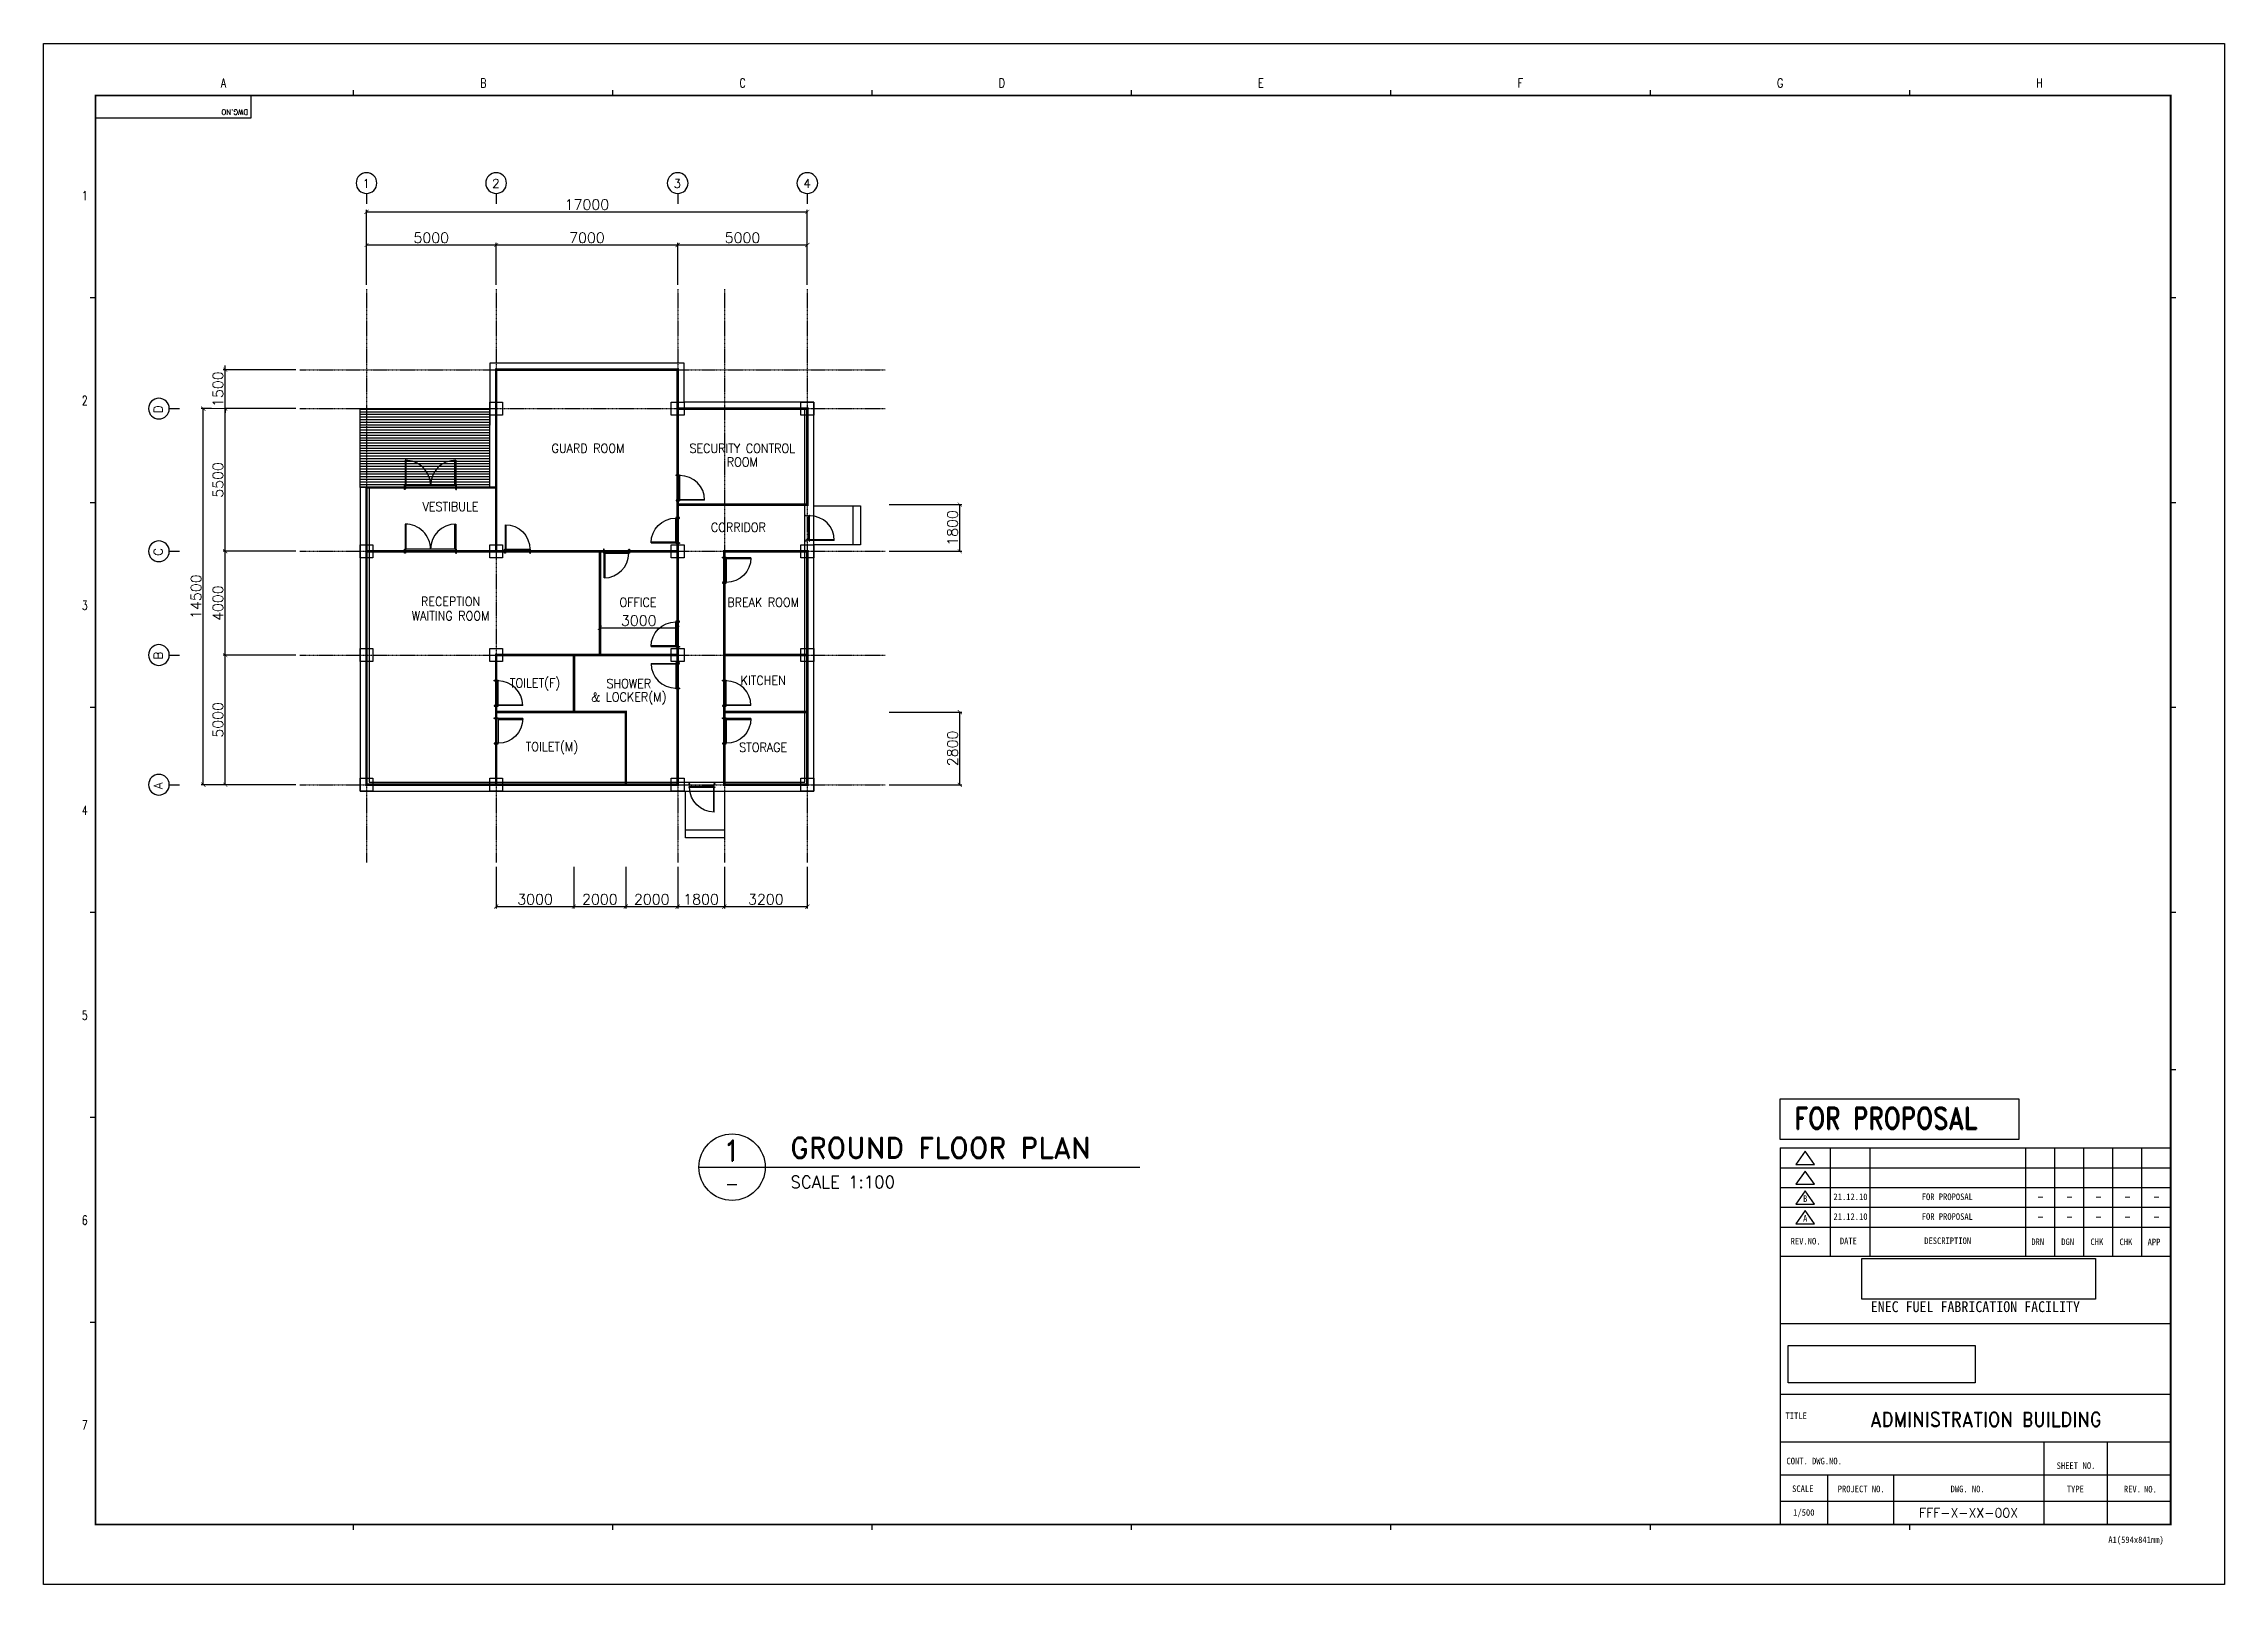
# Model space of a CAD drawing. Header units: millimetres. Extents: x -232466 to 399172, y -86855 to 307772.
# Drawn here: x -987 to 83113, y 172548 to 231948 of the extents above; entities that cross this region are included whole.
import ezdxf
from ezdxf.enums import TextEntityAlignment as Align

# ---------------------------------------------------------------- set-up
doc = ezdxf.new("R2010")
doc.units = ezdxf.units.MM
doc.header["$XCLIPFRAME"] = 2
doc.linetypes.add('AXES', pattern=[50.8, 31.75, -6.35, 6.35, -6.35])
doc.linetypes.add('CENTER', pattern=[2, 1.25, -0.25, 0.25, -0.25])
doc.layers.add('0 외형선', color=3, linetype='Continuous', lineweight=25)
doc.layers.add('TEXT', color=7, linetype='Continuous', lineweight=15)
for name, color, linetype in [('4ELE', 4, 'Continuous'), ('Center Line', 1, 'CENTER'), ('COL', 2, 'Continuous'), ('dim', 7, 'Continuous'), ('DOOR', 4, 'Continuous'), ('G', 3, 'Continuous'), ('hat', 8, 'Continuous'), ('stair', 4, 'Continuous'), ('SYM', 7, 'Continuous'), ('TEXT1', 7, 'Continuous'), ('TITLEBOX', 7, 'Continuous'), ('TXT', 2, 'Continuous')]:
    doc.layers.add(name, color=color, linetype=linetype)
doc.styles.add('RD20', font='ROMAND.SHX', dxfattribs={"width": 0.8, "height": 2})
doc.styles.add('RD6', font='ROMAND.shx', dxfattribs={"width": 0.83, "height": 6})
doc.styles.add('ROMAND', font='romand')
doc.styles.add('RomanS', font='romans.shx')
doc.styles.add('TBOX', font='romans.shx')
doc.styles.add('돋움체', font='')
doc.styles.get('돋움체').set_extended_font_data('DotumChe')
doc.dimstyles.new('HYUNDAI', dxfattribs={"dimscale": 120, "dimtxt": 3, "dimasz": 3, "dimexe": 1, "dimexo": 2, "dimgap": 1, "dimtad": 1, "dimdec": 0, "dimdsep": 46, "dimtxsty": 'RomanS', "dimcen": 0, "dimclrd": 256, "dimclre": 256, "dimclrt": 3, "dimadec": 0, "dimazin": 0, "dimtfac": 1, "dimtdec": 0, "dimtix": 1, "dimtmove": 2, "dimatfit": 3, "dimfxl": 1, "dimtvp": 1, "dimtolj": 1, "dimarcsym": 0})
picture_1 = doc.add_image_def('image1', size_in_pixel=(850, 283))
picture_2 = doc.add_image_def('image2.jpg', size_in_pixel=(500, 87))

msp = doc.modelspace()

# ---------------------------------------------------------------- texts
at = {"layer": 'G', "color": 3, "style": 'RomanS', "width": 0.9}
for s, p in [('GUARD ROOM', (20006.9, 216345.9)), ('SECURITY CONTROL', (25957, 216345.9)), ('ROOM', (25957, 215818.7)), ('VESTIBULE', (14706.5, 214098.7)), ('CORRIDOR', (25806.6, 213302.7)), ('RECEPTION', (14706.5, 210443)), ('OFFICE', (21935.2, 210410.1)), ('BREAK ROOM', (26762.2, 210410.1)), ('WAITING ROOM', (14706.5, 209888.7)), ('TOILET(F)', (17965.2, 207276.9)), ('& LOCKER(M)', (21582.5, 206735.5)), ('SHOWER', (21582.5, 207276.9)), ('KITCHEN', (26762.2, 207397.4)), ('TOILET(M)', (18615.9, 204818.5)), ('STORAGE', (26762.2, 204818.5))]:
    msp.add_text(s, height=350, dxfattribs=at).set_placement(p, align=Align.MIDDLE)
at = {"layer": 'SYM', "style": 'ROMAND'}
msp.add_text('1', height=336.4, dxfattribs=at).set_placement((11309.6, 226387))
for s, p in [('D', (3603, 217701)), ('C', (3603, 212201)), ('B', (3603, 208201)), ('A', (3603, 203201))]:
    msp.add_text(s, height=336.4, rotation=90, dxfattribs=at).set_placement(p)
at = {"layer": 'TEXT', "color": 7, "style": '돋움체'}
for s, height, p in [('B', 254.4, (66949, 187421.8)), ('21.12.10', 254.4, (68694.2, 187491.2)), ('FOR PROPOSAL', 254.396, (72428.6, 187491.2)), ('A', 254.4, (66949, 186658.6)), ('21.12.10', 254.4, (68694.2, 186728)), ('FOR PROPOSAL', 254.396, (72428.6, 186728))]:
    msp.add_text(s, height=height, dxfattribs=at).set_placement(p, align=Align.MIDDLE_CENTER)
msp.add_text('1/500', height=254.4, dxfattribs=at).set_placement((66894.8, 175299.6), align=Align.MIDDLE)
at = {"layer": 'TEXT1', "color": 3, "style": 'ROMAND'}
msp.add_text('1', height=800, dxfattribs=at).set_placement((25563.1, 189272.4), align=Align.MIDDLE_CENTER)
for s, height, p in [('GROUND FLOOR PLAN', 800, (27803.1, 188982.2)), ('SCALE 1:100', 468, (27814.4, 187826.5))]:
    msp.add_text(s, height=height, dxfattribs=at).set_placement(p)
at = {"layer": 'TEXT1', "style": 'RomanS'}
msp.add_text('-', height=480, dxfattribs=at).set_placement((25563.1, 187992.4), align=Align.MIDDLE_CENTER)
at = {"layer": 'TITLEBOX', "color": 4, "linetype": 'Continuous', "style": 'TBOX', "width": 0.75}
for s, p in [('A', (5850.2, 230254.8)), ('B', (15850.2, 230254.8)), ('C', (25850.2, 230254.8)), ('D', (35850.2, 230254.8)), ('E', (45850.2, 230254.8)), ('F', (55863.9, 230254.8)), ('G', (65863.9, 230254.8)), ('H', (75863.9, 230254.8)), ('1', (487.3, 225915)), ('2', (487.3, 218015)), ('3', (487.3, 210115)), ('4', (487.3, 202215)), ('5', (487.3, 194315)), ('6', (487.3, 186415)), ('7', (487.3, 178515))]:
    msp.add_text(s, height=350, dxfattribs=at).set_placement(p)
at = {"layer": 'TITLEBOX', "style": 'ROMAND'}
msp.add_text('DWG.NO', height=200, rotation=180, dxfattribs=at).set_placement((6897.7, 229408.1))
at = {"layer": 'TITLEBOX', "style": '돋움체'}
for s, height, p in [('REV.NO.', 254.4, (66387.1, 185651.5)), ('REV.NO.', 254.4, (66387.1, 185651.5)), ('DATE', 254.4, (68285.4, 185661.6)), ('DATE', 254.4, (68285.4, 185661.6)), ('DESCRIPTION', 254.396, (71537.9, 185668.4)), ('DESCRIPTION', 254.396, (71537.9, 185668.4)), ('DRN', 254.4, (75668.2, 185628.5)), ('DRN', 254.4, (75668.2, 185628.5)), ('DGN', 254.4, (76822.1, 185628.5)), ('DGN', 254.4, (76822.1, 185628.5)), ('CHK', 254.4, (77948.6, 185628.5)), ('CHK', 254.4, (77948.6, 185628.5)), ('CHK', 254.4, (79069, 185625.7)), ('CHK', 254.4, (79069, 185625.7)), ('APP', 254.4, (80152.6, 185620.4)), ('APP', 254.4, (80152.6, 185620.4)), ('TITLE', 254.4, (66190, 178921.5)), ('TITLE', 254.4, (66190, 178921.5)), ('CONT. DWG.NO.', 254.396, (66224.7, 177176.9)), ('CONT. DWG.NO.', 254.396, (66224.7, 177176.9)), ('SHEET', 254.4, (76643.6, 176997.3)), ('SHEET', 254.4, (76643.6, 176997.3)), ('NO.', 254.4, (77646, 177001.2)), ('NO.', 254.4, (77646, 177001.2)), ('SCALE', 254.4, (66442.1, 176107.8)), ('SCALE', 254.4, (66442.1, 176107.8)), ('PROJECT NO.', 254.396, (68201.3, 176100.3)), ('PROJECT NO.', 254.396, (68201.3, 176100.3)), ('DWG. NO.', 254.4, (72555.1, 176100.3)), ('DWG. NO.', 254.4, (72555.1, 176100.3)), ('TYPE', 254.4, (77036.7, 176097.7)), ('TYPE', 254.4, (77036.7, 176097.7)), ('REV.', 254.4, (79238.2, 176095)), ('REV.', 254.4, (79238.2, 176095)), ('NO.', 254.4, (80014.6, 176090.3)), ('NO.', 254.4, (80014.6, 176090.3))]:
    msp.add_text(s, height=height, dxfattribs=at).set_placement(p)
at = {"layer": 'TITLEBOX', "color": 3, "style": '돋움체'}
msp.add_text('ENEC FUEL FABRICATION FACILITY', height=416.189, dxfattribs=at).set_placement((73509.1, 183253.5), align=Align.MIDDLE)
at = {"layer": 'TITLEBOX', "color": 0, "style": '돋움체'}
msp.add_text('A1(594x841mm)', height=254.396, dxfattribs=at).set_placement((78636.9, 174141.3))
at = {"layer": 'TXT', "color": 30, "linetype": 'Continuous', "style": 'RD6', "width": 0.83}
msp.add_text('FOR PROPOSAL', height=835.501, dxfattribs=at).set_placement((66529.6, 190103.8))
at = {"layer": 'TXT', "color": 7, "style": 'RD20', "width": 0.83}
for p in [(76022.1, 187351.8), (76022.1, 186588.6), (77140.6, 187351.8), (77140.6, 186588.6), (78259, 187351.8), (78259, 186588.6), (79377.5, 187351.8), (79377.5, 186588.6), (80495.9, 187351.8), (80495.9, 186588.6)]:
    msp.add_text('-', height=282.8, dxfattribs=at).set_placement(p, align=Align.CENTER)
at = {"layer": 'TXT', "color": 7, "style": 'ROMAND', "width": 0.9}
msp.add_text('ADMINISTRATION BUILDING', height=565.517, dxfattribs=at).set_placement((73918.7, 178910.3), align=Align.MIDDLE)
at = {"layer": 'TXT', "color": 7, "style": 'RD20'}
msp.add_text('FFF-X-XX-00X', height=353.448, dxfattribs=at).set_placement((73247.8, 175129.1), align=Align.CENTER)

# ---------------------------------------------------------------- blocks, each defined once
blk = doc.blocks.new('_ArchTick')
at = {"color": 0, "linetype": 'ByBlock', "const_width": 0.15}
blk.add_lwpolyline([(-0.5, -0.5), (0.5, 0.5)], dxfattribs=at)
blk = doc.blocks.new('*D24')
at = {"layer": 'Defpoints', "color": 0}
for p in [(5172, 217877), (8762, 217877), (8897, 203377)]:
    blk.add_point(p, dxfattribs=at)
at = {"layer": 'dim', "lineweight": -2}
for p, q in [((8602, 217877), (5092, 217877)), ((5172, 203377), (5172, 217877)), ((8737, 203377), (5092, 203377))]:
    blk.add_line(p, q, dxfattribs=at)
at = {"layer": 'dim', "lineweight": -2, "xscale": 160, "yscale": 160, "zscale": 160}
for p, rotation in [((5172, 217877), 90), ((5172, 203377), 270)]:
    blk.add_blockref('_ArchTick', p, dxfattribs=dict(at, rotation=rotation))
at = {"layer": 'dim', "color": 0, "insert": (4892, 210627), "char_height": 400, "attachment_point": 5, "rotation": 90, "style": 'RomanS', "bg_fill": 3, "box_fill_scale": 1.1, "bg_fill_color": 257, "bg_fill_transparency": 0}
blk.add_mtext('\\A1;14500', dxfattribs=at)
blk = doc.blocks.new('*D25')
at = {"layer": 'Defpoints', "color": 0}
for p in [(6017, 217877), (8897, 217877), (8897, 212377)]:
    blk.add_point(p, dxfattribs=at)
at = {"layer": 'dim', "lineweight": -2}
for p, q in [((8737, 217877), (5937, 217877)), ((6017, 212377), (6017, 217877)), ((8737, 212377), (5937, 212377))]:
    blk.add_line(p, q, dxfattribs=at)
at = {"layer": 'dim', "lineweight": -2, "xscale": 160, "yscale": 160, "zscale": 160}
for p, rotation in [((6017, 217877), 90), ((6017, 212377), 270)]:
    blk.add_blockref('_ArchTick', p, dxfattribs=dict(at, rotation=rotation))
at = {"layer": 'dim', "color": 0, "insert": (5737, 215127), "char_height": 400, "attachment_point": 5, "rotation": 90, "style": 'RomanS', "bg_fill": 3, "box_fill_scale": 1.1, "bg_fill_color": 257, "bg_fill_transparency": 0}
blk.add_mtext('\\A1;5500', dxfattribs=at)
blk = doc.blocks.new('*D26')
at = {"layer": 'Defpoints', "color": 0}
for p in [(16465, 224185), (11465, 222487), (16465, 222487)]:
    blk.add_point(p, dxfattribs=at)
at = {"layer": 'dim', "lineweight": -2}
for p, q in [((11465, 222647), (11465, 224265)), ((11465, 224185), (16465, 224185)), ((16465, 222647), (16465, 224265))]:
    blk.add_line(p, q, dxfattribs=at)
at = {"layer": 'dim', "lineweight": -2, "xscale": 160, "yscale": 160, "zscale": 160, "rotation": 180}
blk.add_blockref('_ArchTick', (11465, 224185), dxfattribs=at)
at = {"layer": 'dim', "lineweight": -2, "xscale": 160, "yscale": 160, "zscale": 160}
blk.add_blockref('_ArchTick', (16465, 224185), dxfattribs=at)
at = {"layer": 'dim', "color": 0, "insert": (13965, 224465), "char_height": 400, "attachment_point": 5, "style": 'RomanS', "bg_fill": 3, "box_fill_scale": 1.1, "bg_fill_color": 257, "bg_fill_transparency": 0}
blk.add_mtext('\\A1;5000', dxfattribs=at)
blk = doc.blocks.new('주열')
at = {"layer": 'SYM'}
blk.add_line((0, 600), (0, 0), dxfattribs=at)
blk.add_circle((0, 1200), 600, dxfattribs=at)
blk = doc.blocks.new('*D27')
at = {"layer": 'Defpoints', "color": 0}
for p in [(28465, 225464), (11465, 222487), (28465, 222487)]:
    blk.add_point(p, dxfattribs=at)
at = {"layer": 'dim', "lineweight": -2}
for p, q in [((11465, 222647), (11465, 225544)), ((11465, 225464), (28465, 225464)), ((28465, 222647), (28465, 225544))]:
    blk.add_line(p, q, dxfattribs=at)
at = {"layer": 'dim', "lineweight": -2, "xscale": 160, "yscale": 160, "zscale": 160, "rotation": 180}
blk.add_blockref('_ArchTick', (11465, 225464), dxfattribs=at)
at = {"layer": 'dim', "lineweight": -2, "xscale": 160, "yscale": 160, "zscale": 160}
blk.add_blockref('_ArchTick', (28465, 225464), dxfattribs=at)
at = {"layer": 'dim', "color": 0, "insert": (19965, 225744), "char_height": 400, "attachment_point": 5, "style": 'RomanS', "bg_fill": 3, "box_fill_scale": 1.1, "bg_fill_color": 257, "bg_fill_transparency": 0}
blk.add_mtext('\\A1;17000', dxfattribs=at)
blk = doc.blocks.new('*D28')
at = {"layer": 'Defpoints', "color": 0}
for p in [(23465, 224185), (16465, 222487), (23465, 222487)]:
    blk.add_point(p, dxfattribs=at)
at = {"layer": 'dim', "lineweight": -2}
for p, q in [((16465, 222647), (16465, 224265)), ((16465, 224185), (23465, 224185)), ((23465, 222647), (23465, 224265))]:
    blk.add_line(p, q, dxfattribs=at)
at = {"layer": 'dim', "lineweight": -2, "xscale": 160, "yscale": 160, "zscale": 160, "rotation": 180}
blk.add_blockref('_ArchTick', (16465, 224185), dxfattribs=at)
at = {"layer": 'dim', "lineweight": -2, "xscale": 160, "yscale": 160, "zscale": 160}
blk.add_blockref('_ArchTick', (23465, 224185), dxfattribs=at)
at = {"layer": 'dim', "color": 0, "insert": (19965, 224465), "char_height": 400, "attachment_point": 5, "style": 'RomanS', "bg_fill": 3, "box_fill_scale": 1.1, "bg_fill_color": 257, "bg_fill_transparency": 0}
blk.add_mtext('\\A1;7000', dxfattribs=at)
blk = doc.blocks.new('*D29')
at = {"layer": 'Defpoints', "color": 0}
for p in [(28465, 224185), (23465, 222487), (28465, 222487)]:
    blk.add_point(p, dxfattribs=at)
at = {"layer": 'dim', "lineweight": -2}
for p, q in [((23465, 222647), (23465, 224265)), ((23465, 224185), (28465, 224185)), ((28465, 222647), (28465, 224265))]:
    blk.add_line(p, q, dxfattribs=at)
at = {"layer": 'dim', "lineweight": -2, "xscale": 160, "yscale": 160, "zscale": 160, "rotation": 180}
blk.add_blockref('_ArchTick', (23465, 224185), dxfattribs=at)
at = {"layer": 'dim', "lineweight": -2, "xscale": 160, "yscale": 160, "zscale": 160}
blk.add_blockref('_ArchTick', (28465, 224185), dxfattribs=at)
at = {"layer": 'dim', "color": 0, "insert": (25965, 224465), "char_height": 400, "attachment_point": 5, "style": 'RomanS', "bg_fill": 3, "box_fill_scale": 1.1, "bg_fill_color": 257, "bg_fill_transparency": 0}
blk.add_mtext('\\A1;5000', dxfattribs=at)
blk = doc.blocks.new('*D30')
at = {"layer": 'Defpoints', "color": 0}
for p in [(6017, 208377), (8897, 208377), (8897, 203377)]:
    blk.add_point(p, dxfattribs=at)
at = {"layer": 'dim', "lineweight": -2}
for p, q in [((8737, 208377), (5937, 208377)), ((6017, 203377), (6017, 208377)), ((8737, 203377), (5937, 203377))]:
    blk.add_line(p, q, dxfattribs=at)
at = {"layer": 'dim', "lineweight": -2, "xscale": 160, "yscale": 160, "zscale": 160}
for p, rotation in [((6017, 208377), 90), ((6017, 203377), 270)]:
    blk.add_blockref('_ArchTick', p, dxfattribs=dict(at, rotation=rotation))
at = {"layer": 'dim', "color": 0, "insert": (5737, 205877), "char_height": 400, "attachment_point": 5, "rotation": 90, "style": 'RomanS', "bg_fill": 3, "box_fill_scale": 1.1, "bg_fill_color": 257, "bg_fill_transparency": 0}
blk.add_mtext('\\A1;5000', dxfattribs=at)
blk = doc.blocks.new('*D60')
at = {"layer": 'Defpoints', "color": 0}
for p in [(6017, 212377), (8897, 212377), (8897, 208377)]:
    blk.add_point(p, dxfattribs=at)
at = {"layer": 'dim', "lineweight": -2}
for p, q in [((8737, 212377), (5937, 212377)), ((6017, 208377), (6017, 212377)), ((8737, 208377), (5937, 208377))]:
    blk.add_line(p, q, dxfattribs=at)
at = {"layer": 'dim', "lineweight": -2, "xscale": 160, "yscale": 160, "zscale": 160}
for p, rotation in [((6017, 212377), 90), ((6017, 208377), 270)]:
    blk.add_blockref('_ArchTick', p, dxfattribs=dict(at, rotation=rotation))
at = {"layer": 'dim', "color": 0, "insert": (5737, 210377), "char_height": 400, "attachment_point": 5, "rotation": 90, "style": 'RomanS', "bg_fill": 3, "box_fill_scale": 1.1, "bg_fill_color": 257, "bg_fill_transparency": 0}
blk.add_mtext('\\A1;4000', dxfattribs=at)
blk = doc.blocks.new('*D61')
at = {"layer": 'Defpoints', "color": 0}
for p in [(8897, 219377), (8897, 217877)]:
    blk.add_point(p, dxfattribs=at)
at = {"layer": 'dim', "lineweight": -2}
for p, q in [((6017, 219377), (6017, 219537)), ((8737, 219377), (5937, 219377)), ((6017, 217877), (6017, 219377)), ((8737, 217877), (5937, 217877)), ((6017, 217877), (6017, 217717))]:
    blk.add_line(p, q, dxfattribs=at)
at = {"layer": 'dim', "lineweight": -2, "xscale": 160, "yscale": 160, "zscale": 160}
for p, rotation in [((6017, 219377), 270), ((6017, 217877), 90)]:
    blk.add_blockref('_ArchTick', p, dxfattribs=dict(at, rotation=rotation))
at = {"layer": 'dim', "color": 0, "insert": (5737, 218627), "char_height": 400, "attachment_point": 5, "rotation": 90, "style": 'RomanS', "bg_fill": 3, "box_fill_scale": 1.1, "bg_fill_color": 257, "bg_fill_transparency": 0}
blk.add_mtext('\\A1;1500', dxfattribs=at)
at = {"layer": 'Defpoints', "color": 0}
blk.add_point((6017, 219377), dxfattribs=at)
blk = doc.blocks.new('*D62')
at = {"layer": 'Defpoints', "color": 0}
for p in [(16465, 200377), (19465, 200377), (19465, 198679)]:
    blk.add_point(p, dxfattribs=at)
at = {"layer": 'dim', "lineweight": -2}
for p, q in [((16465, 200217), (16465, 198599)), ((19465, 200217), (19465, 198599)), ((16465, 198679), (19465, 198679))]:
    blk.add_line(p, q, dxfattribs=at)
at = {"layer": 'dim', "lineweight": -2, "xscale": 160, "yscale": 160, "zscale": 160, "rotation": 180}
blk.add_blockref('_ArchTick', (16465, 198679), dxfattribs=at)
at = {"layer": 'dim', "lineweight": -2, "xscale": 160, "yscale": 160, "zscale": 160}
blk.add_blockref('_ArchTick', (19465, 198679), dxfattribs=at)
at = {"layer": 'dim', "color": 0, "insert": (17965, 198959), "char_height": 400, "attachment_point": 5, "style": 'RomanS', "bg_fill": 3, "box_fill_scale": 1.1, "bg_fill_color": 257, "bg_fill_transparency": 0}
blk.add_mtext('\\A1;3000', dxfattribs=at)
blk = doc.blocks.new('*D63')
at = {"layer": 'Defpoints', "color": 0}
for p in [(19465, 200377), (21465, 200377)]:
    blk.add_point(p, dxfattribs=at)
at = {"layer": 'dim', "lineweight": -2}
for p, q in [((19465, 200217), (19465, 198599)), ((21465, 200217), (21465, 198599)), ((19465, 198679), (21465, 198679))]:
    blk.add_line(p, q, dxfattribs=at)
at = {"layer": 'dim', "lineweight": -2, "xscale": 160, "yscale": 160, "zscale": 160, "rotation": 180}
blk.add_blockref('_ArchTick', (19465, 198679), dxfattribs=at)
at = {"layer": 'dim', "lineweight": -2, "xscale": 160, "yscale": 160, "zscale": 160}
blk.add_blockref('_ArchTick', (21465, 198679), dxfattribs=at)
at = {"layer": 'dim', "color": 0, "insert": (20465, 198959), "char_height": 400, "attachment_point": 5, "style": 'RomanS', "bg_fill": 3, "box_fill_scale": 1.1, "bg_fill_color": 257, "bg_fill_transparency": 0}
blk.add_mtext('\\A1;2000', dxfattribs=at)
at = {"layer": 'Defpoints', "color": 0}
blk.add_point((21465, 198679), dxfattribs=at)
blk = doc.blocks.new('*D64')
at = {"layer": 'Defpoints', "color": 0}
for p in [(21465, 200377), (23465, 200377)]:
    blk.add_point(p, dxfattribs=at)
at = {"layer": 'dim', "lineweight": -2}
for p, q in [((21465, 200217), (21465, 198599)), ((23465, 200217), (23465, 198599)), ((21465, 198679), (23465, 198679))]:
    blk.add_line(p, q, dxfattribs=at)
at = {"layer": 'dim', "lineweight": -2, "xscale": 160, "yscale": 160, "zscale": 160, "rotation": 180}
blk.add_blockref('_ArchTick', (21465, 198679), dxfattribs=at)
at = {"layer": 'dim', "lineweight": -2, "xscale": 160, "yscale": 160, "zscale": 160}
blk.add_blockref('_ArchTick', (23465, 198679), dxfattribs=at)
at = {"layer": 'dim', "color": 0, "insert": (22465, 198959), "char_height": 400, "attachment_point": 5, "style": 'RomanS', "bg_fill": 3, "box_fill_scale": 1.1, "bg_fill_color": 257, "bg_fill_transparency": 0}
blk.add_mtext('\\A1;2000', dxfattribs=at)
at = {"layer": 'Defpoints', "color": 0}
blk.add_point((23465, 198679), dxfattribs=at)
blk = doc.blocks.new('*D65')
at = {"layer": 'Defpoints', "color": 0}
for p in [(23465, 200377), (25265, 200377)]:
    blk.add_point(p, dxfattribs=at)
at = {"layer": 'dim', "lineweight": -2}
for p, q in [((23465, 200217), (23465, 198599)), ((25265, 200217), (25265, 198599)), ((23465, 198679), (25265, 198679))]:
    blk.add_line(p, q, dxfattribs=at)
at = {"layer": 'dim', "lineweight": -2, "xscale": 160, "yscale": 160, "zscale": 160, "rotation": 180}
blk.add_blockref('_ArchTick', (23465, 198679), dxfattribs=at)
at = {"layer": 'dim', "lineweight": -2, "xscale": 160, "yscale": 160, "zscale": 160}
blk.add_blockref('_ArchTick', (25265, 198679), dxfattribs=at)
at = {"layer": 'dim', "color": 0, "insert": (24365, 198959), "char_height": 400, "attachment_point": 5, "style": 'RomanS', "bg_fill": 3, "box_fill_scale": 1.1, "bg_fill_color": 257, "bg_fill_transparency": 0}
blk.add_mtext('\\A1;1800', dxfattribs=at)
at = {"layer": 'Defpoints', "color": 0}
blk.add_point((25265, 198679), dxfattribs=at)
blk = doc.blocks.new('*D66')
at = {"layer": 'Defpoints', "color": 0}
for p in [(25265, 200377), (28465, 200377), (28465, 198679)]:
    blk.add_point(p, dxfattribs=at)
at = {"layer": 'dim', "lineweight": -2}
for p, q in [((25265, 200217), (25265, 198599)), ((28465, 200217), (28465, 198599)), ((25265, 198679), (28465, 198679))]:
    blk.add_line(p, q, dxfattribs=at)
at = {"layer": 'dim', "lineweight": -2, "xscale": 160, "yscale": 160, "zscale": 160, "rotation": 180}
blk.add_blockref('_ArchTick', (25265, 198679), dxfattribs=at)
at = {"layer": 'dim', "lineweight": -2, "xscale": 160, "yscale": 160, "zscale": 160}
blk.add_blockref('_ArchTick', (28465, 198679), dxfattribs=at)
at = {"layer": 'dim', "color": 0, "insert": (26865, 198959), "char_height": 400, "attachment_point": 5, "style": 'RomanS', "bg_fill": 3, "box_fill_scale": 1.1, "bg_fill_color": 257, "bg_fill_transparency": 0}
blk.add_mtext('\\A1;3200', dxfattribs=at)
blk = doc.blocks.new('*D67')
at = {"layer": 'Defpoints', "color": 0}
for p in [(31465, 206177), (34345, 206177), (31465, 203377)]:
    blk.add_point(p, dxfattribs=at)
at = {"layer": 'dim', "lineweight": -2}
for p, q in [((31625, 206177), (34425, 206177)), ((34345, 203377), (34345, 206177)), ((31625, 203377), (34425, 203377))]:
    blk.add_line(p, q, dxfattribs=at)
at = {"layer": 'dim', "lineweight": -2, "xscale": 160, "yscale": 160, "zscale": 160}
for p, rotation in [((34345, 206177), 90), ((34345, 203377), 270)]:
    blk.add_blockref('_ArchTick', p, dxfattribs=dict(at, rotation=rotation))
at = {"layer": 'dim', "color": 0, "insert": (34065, 204777), "char_height": 400, "attachment_point": 5, "rotation": 90, "style": 'RomanS', "bg_fill": 3, "box_fill_scale": 1.1, "bg_fill_color": 257, "bg_fill_transparency": 0}
blk.add_mtext('\\A1;2800', dxfattribs=at)
blk = doc.blocks.new('*D68')
at = {"layer": 'Defpoints', "color": 0}
for p in [(31465, 214177), (31465, 212377)]:
    blk.add_point(p, dxfattribs=at)
at = {"layer": 'dim', "lineweight": -2}
for p, q in [((31625, 214177), (34425, 214177)), ((34345, 212377), (34345, 214177)), ((31625, 212377), (34425, 212377))]:
    blk.add_line(p, q, dxfattribs=at)
at = {"layer": 'dim', "lineweight": -2, "xscale": 160, "yscale": 160, "zscale": 160}
for p, rotation in [((34345, 214177), 90), ((34345, 212377), 270)]:
    blk.add_blockref('_ArchTick', p, dxfattribs=dict(at, rotation=rotation))
at = {"layer": 'dim', "color": 0, "insert": (34065, 213277), "char_height": 400, "attachment_point": 5, "rotation": 90, "style": 'RomanS', "bg_fill": 3, "box_fill_scale": 1.1, "bg_fill_color": 257, "bg_fill_transparency": 0}
blk.add_mtext('\\A1;1800', dxfattribs=at)
at = {"layer": 'Defpoints', "color": 0}
blk.add_point((34345, 214177), dxfattribs=at)
blk = doc.blocks.new('D2000')
at = {"color": 8}
for p, q in [((-45, -45), (-45, -1955)), ((0, -1935), (0, -65))]:
    blk.add_line(p, q, dxfattribs=at)
for points in [[(-25, 0), (0, 0), (0, -25), (-45, -25), (-45, -45), (-105, -45), (-150, -25), (-150, 0), (-130, 0)], [(975, -25), (0, -25), (0, -65), (975, -65), (975, -25)], [(-25, -2000), (0, -2000), (0, -1975), (-45, -1975), (-45, -1955), (-105, -1955), (-150, -1975), (-150, -2000), (-130, -2000)], [(975, -1975), (0, -1975), (0, -1935), (975, -1935), (975, -1975)]]:
    blk.add_lwpolyline(points)
at = {"ltscale": 0.2}
for centre, start, end in [((0, -25), 270, 0), ((0, -1975), 0, 90)]:
    blk.add_arc(centre, 975, start, end, dxfattribs=at)
blk = doc.blocks.new('SD1')
at = {"color": 8}
for p, q in [((-55, 200), (-975, 200)), ((-955, 155), (-45, 155))]:
    blk.add_line(p, q, dxfattribs=at)
for points in [[(-25, 1150), (-25, 200), (-55, 200), (-55, 1150)], [(-1000, 180), (-1000, 200), (-975, 200), (-975, 155), (-955, 155), (-955, 95), (-975, 50), (-1000, 50), (-1000, 70)], [(0, 180), (0, 200), (-25, 200), (-25, 155), (-45, 155), (-45, 95), (-25, 50), (0, 50), (0, 70)]]:
    blk.add_lwpolyline(points)
blk.add_arc((-25, 200), 950, 90, 180)
blk = doc.blocks.new('*D99')
at = {"layer": 'Defpoints', "color": 0}
for p in [(23465, 210377), (20465, 210215), (23465, 209424)]:
    blk.add_point(p, dxfattribs=at)
at = {"layer": 'dim', "lineweight": -2}
for p, q in [((20465, 210055), (20465, 209344)), ((20465, 209424), (23465, 209424)), ((23465, 210217), (23465, 209344))]:
    blk.add_line(p, q, dxfattribs=at)
at = {"layer": 'dim', "lineweight": -2, "xscale": 160, "yscale": 160, "zscale": 160, "rotation": 180}
blk.add_blockref('_ArchTick', (20465, 209424), dxfattribs=at)
at = {"layer": 'dim', "lineweight": -2, "xscale": 160, "yscale": 160, "zscale": 160}
blk.add_blockref('_ArchTick', (23465, 209424), dxfattribs=at)
at = {"layer": 'dim', "color": 0, "insert": (21965, 209704), "char_height": 400, "attachment_point": 5, "style": 'RomanS', "bg_fill": 3, "box_fill_scale": 1.1, "bg_fill_color": 257, "bg_fill_transparency": 0}
blk.add_mtext('\\A1;3000', dxfattribs=at)

# ---------------------------------------------------------------- hatches: boundary and pattern name
at = {"layer": 'hat'}
h = msp.add_hatch(dxfattribs=at)
h.set_pattern_fill('_USER', color=256, scale=100, style=0, pattern_type=0)
h.set_pattern_definition([(0, (-24494.57, 155356.6), (0, 100), [])])
h.paths.add_polyline_path([(16214.8, 217876.9), (16214.8, 214836.9), (11214.8, 214836.9), (11214.8, 217876.9)])

# ---------------------------------------------------------------- linework, layer by layer
msp.add_line((81039.2, 175757.5), (81039.2, 174841.7))
msp.add_lwpolyline([(24283.1, 188632.4), (41283.1, 188632.4)])
msp.add_circle((25563.1, 188632.4), 1280)
at = {"layer": '0 외형선', "linetype": 'Continuous'}
for points in [[(28715.2, 218126.9), (23715.2, 218126.9), (23715.2, 219626.9), (16215.2, 219626.9), (16214.8, 214836.9), (11214.8, 214836.9), (11215.2, 203126.9), (28715.2, 203126.9)], [(28365.2, 217876.9), (23465.2, 217876.9), (23465.2, 219376.9), (16465.2, 219376.9), (16465.2, 214836.9), (11565.2, 214836.9), (11565.2, 203476.9), (28365.2, 203476.9)]]:
    msp.add_lwpolyline(points, close=True, dxfattribs=at)
at = {"layer": '0 외형선', "linetype": 'Continuous', "const_width": 100}
for points in [[(16465.2, 219376.9), (23465.2, 219376.9), (23465.2, 212376.9), (16465.2, 212376.9)], [(23465.2, 217876.9), (28465.2, 217876.9), (28465.2, 214176.9), (23465.2, 214176.9)], [(11465.2, 214836.9), (16465.2, 214836.9), (16465.2, 212376.9), (11465.2, 212376.9)], [(20465.2, 212376.9), (20465.2, 208376.9), (16465.2, 208376.9), (16465.2, 203376.9), (11465.2, 203376.9), (11465.2, 212376.9)], [(20465.2, 212376.9), (23465.2, 212376.9), (23465.2, 208376.9), (20465.2, 208376.9)], [(25265.2, 212376.9), (28465.2, 212376.9), (28465.2, 208376.9), (25265.2, 208376.9)], [(16465.2, 208376.9), (19465.2, 208376.9), (19465.2, 206176.9), (16465.2, 206176.9)], [(23465.2, 208376.9), (19465.2, 208376.9), (19465, 206176.9), (21465.2, 206176.9), (21465.2, 203376.9), (23465.2, 203376.9)], [(25264, 208376.9), (28464, 208376.9), (28464, 206176.9), (25264, 206176.9)], [(16465.2, 206176.9), (21465.2, 206176.9), (21465.2, 203376.9), (16465.2, 203376.9)], [(25265.2, 206176.9), (28465.2, 206176.9), (28465.2, 203376.9), (25265.2, 203376.9)]]:
    msp.add_lwpolyline(points, close=True, dxfattribs=at)
at = {"layer": '4ELE'}
for p, q in [((30215.2, 214126.9), (30215.2, 212626.9)), ((25265.2, 201626.9), (23765.2, 201626.9))]:
    msp.add_line(p, q, dxfattribs=at)
for points in [[(28715.2, 214126.9), (30515.2, 214126.9), (30515.2, 212626.9), (28715.2, 212626.9)], [(25265.2, 203126.9), (25265.2, 201326.9), (23765.2, 201326.9), (23765.2, 203126.9)]]:
    msp.add_lwpolyline(points, dxfattribs=at)
at = {"layer": 'Center Line', "linetype": 'AXES'}
for p, q in [((8896.6, 219376.9), (31465.2, 219376.9)), ((8896.6, 217876.9), (31465.2, 217876.9))]:
    msp.add_line(p, q, dxfattribs=at)
at = {"layer": 'COL'}
for points in [[(16215.2, 217626.9), (16215.2, 218126.9), (16715.2, 218126.9), (16715.2, 217626.9)], [(23215.2, 217626.9), (23215.2, 218126.9), (23715.2, 218126.9), (23715.2, 217626.9)], [(28215.2, 217626.9), (28215.2, 218126.9), (28715.2, 218126.9), (28715.2, 217626.9)], [(11215.2, 212126.9), (11215.2, 212626.9), (11715.2, 212626.9), (11715.2, 212126.9)], [(16215.2, 212126.9), (16215.2, 212626.9), (16715.2, 212626.9), (16715.2, 212126.9)], [(23215.2, 212126.9), (23215.2, 212626.9), (23715.2, 212626.9), (23715.2, 212126.9)], [(28215.2, 212126.9), (28215.2, 212626.9), (28715.2, 212626.9), (28715.2, 212126.9)], [(11215.2, 208126.9), (11215.2, 208626.9), (11715.2, 208626.9), (11715.2, 208126.9)], [(16215.2, 208126.9), (16215.2, 208626.9), (16715.2, 208626.9), (16715.2, 208126.9)], [(23215.2, 208126.9), (23215.2, 208626.9), (23715.2, 208626.9), (23715.2, 208126.9)], [(28215.2, 208126.9), (28215.2, 208626.9), (28715.2, 208626.9), (28715.2, 208126.9)], [(11215.2, 203126.9), (11215.2, 203626.9), (11715.2, 203626.9), (11715.2, 203126.9)], [(16215.2, 203126.9), (16215.2, 203626.9), (16715.2, 203626.9), (16715.2, 203126.9)], [(23215.2, 203126.9), (23215.2, 203626.9), (23715.2, 203626.9), (23715.2, 203126.9)], [(28215.2, 203126.9), (28215.2, 203626.9), (28715.2, 203626.9), (28715.2, 203126.9)]]:
    msp.add_lwpolyline(points, close=True, dxfattribs=at)
at = {"layer": 'stair'}
msp.add_lwpolyline([(11214.8, 214836.9), (11214.8, 217876.9), (16214.8, 217876.9), (16214.8, 214836.9)], dxfattribs=at)
at = {"layer": 'TITLEBOX', "color": 4, "linetype": 'Continuous'}
for p, q in [((10963.2, 229948.2), (10963.2, 230148.2)), ((10963.2, 229948.2), (10963.2, 230148.2)), ((20963.2, 229948.2), (20963.2, 230148.2)), ((20963.2, 229948.2), (20963.2, 230148.2)), ((30963.2, 229948.2), (30963.2, 230148.2)), ((30963.2, 229948.2), (30963.2, 230148.2)), ((40963.2, 229948.2), (40963.2, 230148.2)), ((40963.2, 229948.2), (40963.2, 230148.2)), ((50963.2, 229948.2), (50963.2, 230148.2)), ((50963.2, 229948.2), (50963.2, 230148.2)), ((60976.9, 229948.2), (60976.9, 230148.2)), ((60976.9, 229948.2), (60976.9, 230148.2)), ((70976.9, 229948.2), (70976.9, 230148.2)), ((70976.9, 229948.2), (70976.9, 230148.2)), ((1013.2, 222148.2), (813.2, 222148.2)), ((81239.2, 222148.2), (81039.2, 222148.2)), ((1013.2, 214248.2), (813.2, 214248.2)), ((81239.2, 214248.2), (81039.2, 214248.2)), ((1013.2, 206348.2), (813.2, 206348.2)), ((81239.2, 206348.2), (81039.2, 206348.2)), ((1013.2, 198448.2), (813.2, 198448.2)), ((81239.2, 198448.2), (81039.2, 198448.2)), ((81239.2, 192385.5), (81039.2, 192385.5)), ((1013.2, 190548.2), (813.2, 190548.2)), ((1013.2, 182648.2), (813.2, 182648.2)), ((10963.2, 174648.1), (10963.2, 174848.1)), ((10963.2, 174648.1), (10963.2, 174848.1)), ((20963.2, 174648.1), (20963.2, 174848.1)), ((20963.2, 174648.1), (20963.2, 174848.1)), ((30963.2, 174648.1), (30963.2, 174848.1)), ((30963.2, 174648.1), (30963.2, 174848.1)), ((40963.2, 174648.1), (40963.2, 174848.1)), ((40963.2, 174648.1), (40963.2, 174848.1)), ((50963.2, 174648.1), (50963.2, 174848.1)), ((50963.2, 174648.1), (50963.2, 174848.1)), ((60976.9, 174648.1), (60976.9, 174848.1)), ((60976.9, 174648.1), (60976.9, 174848.1)), ((70976.9, 174648.1), (70976.9, 174848.1))]:
    msp.add_line(p, q, dxfattribs=at)
at = {"layer": 'TITLEBOX', "color": 30, "linetype": 'Continuous'}
for p, q in [((65979, 191263.5), (75190.3, 191263.5)), ((65979, 189700.7), (65979, 191263.5)), ((75190.3, 191263.5), (75190.3, 189700.7)), ((75190.3, 189700.7), (65979, 189700.7)), ((70976.9, 174648.1), (70976.9, 174848.1))]:
    msp.add_line(p, q, dxfattribs=at)
at = {"layer": 'TITLEBOX'}
for p, q in [((65979, 189374.9), (81039.2, 189374.9)), ((65979, 189374.9), (65979, 174841.7)), ((65979, 189374.9), (81039.2, 189374.9)), ((65979, 189374.9), (65979, 174841.7)), ((66945.7, 189247.7), (66589.5, 188739)), ((66945.7, 189247.7), (66589.5, 188739)), ((67301.8, 188739), (66945.7, 189247.7)), ((67301.8, 188739), (66945.7, 189247.7)), ((67912.4, 189374.9), (67912.4, 185202.9)), ((67912.4, 189374.9), (67912.4, 185202.9)), ((69438.7, 189374.9), (69438.7, 185202.9)), ((69438.7, 189374.9), (69438.7, 185202.9)), ((75446.9, 189371.3), (75446.9, 185202.9)), ((75446.9, 189371.3), (75446.9, 185202.9)), ((76565.4, 189371.3), (76565.4, 185202.9)), ((76565.4, 189371.3), (76565.4, 185202.9)), ((77683.8, 189371.3), (77683.8, 185202.9)), ((77683.8, 189371.3), (77683.8, 185202.9)), ((78802.3, 189371.3), (78802.3, 185202.9)), ((78802.3, 189371.3), (78802.3, 185202.9)), ((79920.7, 189371.3), (79920.7, 185202.9)), ((79920.7, 189371.3), (79920.7, 185202.9)), ((65979, 188611.8), (81039.2, 188611.8)), ((65979, 188611.8), (81039.2, 188611.8)), ((66589.5, 188739), (67301.8, 188739)), ((66589.5, 188739), (67301.8, 188739)), ((66945.7, 188484.6), (66589.5, 187975.8)), ((66945.7, 188484.6), (66589.5, 187975.8)), ((67301.8, 187975.8), (66945.7, 188484.6)), ((67301.8, 187975.8), (66945.7, 188484.6)), ((65979, 187848.6), (81039.2, 187848.6)), ((65979, 187848.6), (81039.2, 187848.6)), ((66589.5, 187975.8), (67301.8, 187975.8)), ((66589.5, 187975.8), (67301.8, 187975.8)), ((66945.7, 187721.4), (66589.5, 187212.6)), ((66945.7, 187721.4), (66589.5, 187212.6)), ((67301.8, 187212.6), (66945.7, 187721.4)), ((67301.8, 187212.6), (66945.7, 187721.4)), ((65979, 187085.4), (81039.2, 187085.4)), ((65979, 187085.4), (81039.2, 187085.4)), ((66589.5, 187212.6), (67301.8, 187212.6)), ((66589.5, 187212.6), (67301.8, 187212.6)), ((66945.7, 186958.2), (66589.5, 186449.4)), ((66945.7, 186958.2), (66589.5, 186449.4)), ((67301.8, 186449.4), (66945.7, 186958.2)), ((67301.8, 186449.4), (66945.7, 186958.2)), ((65979, 186322.2), (81039.2, 186322.2)), ((65979, 186322.2), (81039.2, 186322.2)), ((66589.5, 186449.4), (67301.8, 186449.4)), ((66589.5, 186449.4), (67301.8, 186449.4)), ((65979, 185202.9), (81039.2, 185202.9)), ((65979, 185202.9), (81039.2, 185202.9)), ((65979, 182603.8), (81039.2, 182603.8)), ((65979, 182603.8), (81039.2, 182603.8)), ((65979, 179878.7), (81039.2, 179878.7)), ((65979, 179878.7), (81039.2, 179878.7)), ((65979, 178047), (81039.2, 178047)), ((65979, 178047), (81039.2, 178047)), ((76154.8, 178047), (76154.8, 174841.7)), ((76154.8, 178047), (76154.8, 174841.7)), ((78597, 178047), (78597, 174841.7)), ((78597, 178047), (78597, 174841.7)), ((65979, 176775.1), (81039.2, 176775.1)), ((65979, 176775.1), (81039.2, 176775.1)), ((67810.6, 176775.1), (67810.6, 174841.7)), ((67810.6, 176775.1), (67810.6, 174841.7)), ((70354.6, 176775.1), (70354.6, 174841.7)), ((70354.6, 176775.1), (70354.6, 174841.7)), ((65979, 175757.5), (81039.2, 175757.5)), ((65979, 175757.5), (81039.2, 175757.5))]:
    msp.add_line(p, q, dxfattribs=at)
at = {"layer": 'TITLEBOX', "color": 30}
msp.add_line((81039.2, 174841.7), (81039.2, 174856.8), dxfattribs=at)
at = {"layer": 'TITLEBOX', "color": 7}
msp.add_lwpolyline([(-986.8, 231948.2), (83113.2, 231948.2), (83113.2, 172548.2), (-986.8, 172548.2)], close=True, dxfattribs=at)
at = {"layer": 'TITLEBOX', "color": 4, "const_width": 70}
msp.add_lwpolyline([(1013.2, 229948.2), (81039.2, 229948.2), (81039.2, 174856.8), (1013.2, 174856.8)], close=True, dxfattribs=at)
at = {"layer": 'TITLEBOX'}
msp.add_lwpolyline([(1013.2, 229082.3), (7013.2, 229082.3), (7013.2, 229948.2)], dxfattribs=at)

# ---------------------------------------------------------------- block references
at = {"layer": 'DOOR'}
for name, p, rotation in [('D2000', (12933.8, 214911.9), 90.00000000000024), ('SD1', (23354.7, 214321), 270.0000000000002), ('SD1', (28354.7, 212771), 270.0000000000002), ('D2000', (12933.8, 212451.9), 90.00000000000024), ('SD1', (20604.2, 212501.9), 180), ('SD1', (23590.2, 208074.8), 90.00000000000024), ('SD1', (16339, 206404.2), 270.0000000000002), ('SD1', (25139, 206404.2), 270.0000000000002)]:
    msp.add_blockref(name, p, dxfattribs=dict(at, rotation=rotation))
at = {"layer": 'DOOR', "xscale": -1}
for p, rotation in [((23590.2, 212679), 89.99999999999979), ((25140.2, 212149.5), 269.9999999999998), ((23590.2, 208679), 89.99999999999977), ((16339, 205949.5), 269.9999999999998), ((25139, 205949.5), 269.9999999999998), ((24898.5, 203471.9), 180)]:
    msp.add_blockref('SD1', p, dxfattribs=dict(at, rotation=rotation))
msp.add_blockref('SD1', (16791.5, 212251.9), dxfattribs=at)
at = {"layer": 'SYM', "xscale": -0.6666666666666666, "yscale": 0.6666666666666666, "zscale": 0.6666666666666666, "rotation": 359.9999999999999}
msp.add_blockref('주열', (11465.2, 225771.2), dxfattribs=at)

msp.set_redraw_order([(e.dxf.handle, doc.entitydb.next_handle()) for e in msp.query("TEXT MTEXT ATTDEF DIMENSION ARC_DIMENSION")])  # texts and dimensions are drawn at this point

# ---------------------------------------------------------------- pictures from other files: only their frames are drawn
image = msp.add_image(picture_2, insert=(69127.4, 183547.7), size_in_units=(9015.9, 1568.8))
image.dxf.flags = 7
image = msp.add_image(picture_1, insert=(66154.1, 179688), size_in_units=(7427.9, 2473.1))
image.set_boundary_path([(15.17, 45.797), (840.684, 210.9)])

# ---------------------------------------------------------------- next in the draw order: dimensions: what is measured, and where the dimension line sits
at = {"layer": 'dim'}
dim = msp.add_linear_dim(base=(16465.2, 224184.9), p1=(11465.2, 222486.5), p2=(16465.2, 222486.5), dimstyle='HYUNDAI', override={"dimscale": 80, "dimtxt": 5, "dimasz": 2, "dimpost": '\\X', "dimblk1": 'ArchTick', "dimblk2": 'ArchTick', "dimsah": 1, "dimclrt": 0, "dimtfill": 1}, dxfattribs=at)
dim.commit()
dim.dimension.update_dxf_attribs({"geometry": '*D26', "text_midpoint": (13965.2, 224464.9)})
dim = msp.add_linear_dim(base=(5171.9, 217876.9), p1=(8896.6, 203376.9), p2=(8762.2, 217876.9), angle=90, dimstyle='HYUNDAI', override={"dimscale": 80, "dimtxt": 5, "dimasz": 2, "dimpost": '\\X', "dimblk1": 'ArchTick', "dimblk2": 'ArchTick', "dimsah": 1, "dimclrt": 0, "dimtfill": 1}, dxfattribs=at)
dim.commit()
dim.dimension.update_dxf_attribs({"geometry": '*D24', "text_midpoint": (4891.9, 210626.9)})

# ---------------------------------------------------------------- next in the draw order: block references
at = {"layer": 'SYM', "xscale": -0.6666666666666666, "yscale": 0.6666666666666666, "zscale": 0.6666666666666666, "rotation": 89.99999999999972}
for p in [(4258.9, 217876.9), (4258.9, 212376.9), (4258.9, 208376.9), (4258.9, 203376.9)]:
    msp.add_blockref('주열', p, dxfattribs=at)

# ---------------------------------------------------------------- next in the draw order: dimensions: what is measured, and where the dimension line sits
at = {"layer": 'dim'}
dim = msp.add_linear_dim(base=(28465.2, 225464.4), p1=(11465.2, 222486.5), p2=(28465.2, 222486.5), dimstyle='HYUNDAI', override={"dimscale": 80, "dimtxt": 5, "dimasz": 2, "dimpost": '\\X', "dimblk1": 'ArchTick', "dimblk2": 'ArchTick', "dimsah": 1, "dimclrt": 0, "dimtfill": 1}, dxfattribs=at)
dim.commit()
dim.dimension.update_dxf_attribs({"geometry": '*D27', "text_midpoint": (19965.2, 225744.4)})
for base, p1, p2, picture, middle in [((6016.6, 217876.9), (8896.6, 212376.9), (8896.6, 217876.9), '*D25', (5736.6, 215126.9)), ((6016.6, 208376.9), (8896.6, 203376.9), (8896.6, 208376.9), '*D30', (5736.6, 205876.9))]:
    dim = msp.add_linear_dim(base=base, p1=p1, p2=p2, angle=90, dimstyle='HYUNDAI', override={"dimscale": 80, "dimtxt": 5, "dimasz": 2, "dimpost": '\\X', "dimblk1": 'ArchTick', "dimblk2": 'ArchTick', "dimsah": 1, "dimclrt": 0, "dimtfill": 1}, dxfattribs=at)
    dim.commit()
    dim.dimension.update_dxf_attribs({"geometry": picture, "text_midpoint": middle})

# ---------------------------------------------------------------- next in the draw order: linework, layer by layer
at = {"layer": 'Center Line', "linetype": 'AXES'}
for p, q in [((11465.2, 222486.5), (11465.2, 200376.9)), ((8896.6, 212376.9), (31465.2, 212376.9)), ((8896.6, 208376.9), (31465.2, 208376.9)), ((8896.6, 203376.9), (31465.2, 203376.9))]:
    msp.add_line(p, q, dxfattribs=at)

# ---------------------------------------------------------------- next in the draw order: block references
at = {"layer": 'SYM', "xscale": -0.6666666666666666, "yscale": 0.6666666666666666, "zscale": 0.6666666666666666, "rotation": 359.9999999999999}
for p in [(16465.2, 225771.2), (23465.2, 225771.2), (28465.2, 225771.2)]:
    msp.add_blockref('주열', p, dxfattribs=at)

# ---------------------------------------------------------------- next in the draw order: texts
at = {"layer": 'SYM', "style": 'ROMAND'}
for s, p in [('2', (16309.6, 226387)), ('3', (23309.6, 226387)), ('4', (28309.6, 226387))]:
    msp.add_text(s, height=336.4, dxfattribs=at).set_placement(p)

# ---------------------------------------------------------------- next in the draw order: dimensions: what is measured, and where the dimension line sits
at = {"layer": 'dim'}
dim = msp.add_linear_dim(base=(23465.2, 224184.9), p1=(16465.2, 222486.5), p2=(23465.2, 222486.5), dimstyle='HYUNDAI', override={"dimscale": 80, "dimtxt": 5, "dimasz": 2, "dimpost": '\\X', "dimblk1": 'ArchTick', "dimblk2": 'ArchTick', "dimsah": 1, "dimclrt": 0, "dimtfill": 1}, dxfattribs=at)
dim.commit()
dim.dimension.update_dxf_attribs({"geometry": '*D28', "text_midpoint": (19965.2, 224464.9)})
dim = msp.add_linear_dim(base=(6016.6, 219376.9), p1=(8896.6, 217876.9), p2=(8896.6, 219376.9), angle=90, dimstyle='HYUNDAI', override={"dimscale": 80, "dimtxt": 5, "dimasz": 2, "dimpost": '\\X', "dimblk1": 'ArchTick', "dimblk2": 'ArchTick', "dimsah": 1, "dimclrt": 0, "dimtfill": 1}, dxfattribs=at)
dim.commit()
dim.dimension.update_dxf_attribs({"geometry": '*D61', "text_midpoint": (5736.6, 218626.9)})

# ---------------------------------------------------------------- next in the draw order: linework, layer by layer
at = {"layer": 'Center Line', "linetype": 'AXES'}
msp.add_line((16465.2, 222486.5), (16465.2, 200376.9), dxfattribs=at)

# ---------------------------------------------------------------- next in the draw order: dimensions: what is measured, and where the dimension line sits
at = {"layer": 'dim'}
dim = msp.add_linear_dim(base=(28465.2, 224184.9), p1=(23465.2, 222486.5), p2=(28465.2, 222486.5), dimstyle='HYUNDAI', override={"dimscale": 80, "dimtxt": 5, "dimasz": 2, "dimpost": '\\X', "dimblk1": 'ArchTick', "dimblk2": 'ArchTick', "dimsah": 1, "dimclrt": 0, "dimtfill": 1}, dxfattribs=at)
dim.commit()
dim.dimension.update_dxf_attribs({"geometry": '*D29', "text_midpoint": (25965.2, 224464.9)})
for base, p1, p2, picture, middle in [((34345.2, 214176.9), (31465.2, 212376.9), (31465.2, 214176.9), '*D68', (34065.2, 213276.9)), ((6016.6, 212376.9), (8896.6, 208376.9), (8896.6, 212376.9), '*D60', (5736.6, 210376.9)), ((34345.2, 206176.9), (31465.2, 203376.9), (31465.2, 206176.9), '*D67', (34065.2, 204776.9))]:
    dim = msp.add_linear_dim(base=base, p1=p1, p2=p2, angle=90, dimstyle='HYUNDAI', override={"dimscale": 80, "dimtxt": 5, "dimasz": 2, "dimpost": '\\X', "dimblk1": 'ArchTick', "dimblk2": 'ArchTick', "dimsah": 1, "dimclrt": 0, "dimtfill": 1}, dxfattribs=at)
    dim.commit()
    dim.dimension.update_dxf_attribs({"geometry": picture, "text_midpoint": middle})

# ---------------------------------------------------------------- next in the draw order: linework, layer by layer
at = {"layer": 'Center Line', "linetype": 'AXES'}
for p, q in [((23465.2, 222486.5), (23465.2, 200376.9)), ((25265.2, 222486.5), (25265.2, 200376.9)), ((28465.2, 222486.5), (28465.2, 200376.9))]:
    msp.add_line(p, q, dxfattribs=at)

# ---------------------------------------------------------------- next in the draw order: dimensions: what is measured, and where the dimension line sits
at = {"layer": 'dim'}
dim = msp.add_linear_dim(base=(19465.2, 198678.5), p1=(16465.2, 200376.9), p2=(19465.2, 200376.9), dimstyle='HYUNDAI', override={"dimscale": 80, "dimtxt": 5, "dimasz": 2, "dimpost": '\\X', "dimblk1": 'ArchTick', "dimblk2": 'ArchTick', "dimsah": 1, "dimclrt": 0, "dimtfill": 1}, dxfattribs=at)
dim.commit()
dim.dimension.update_dxf_attribs({"geometry": '*D62', "text_midpoint": (17965.2, 198958.5)})

# ---------------------------------------------------------------- next in the draw order: dimensions: what is measured, and where the dimension line sits
for base, p1, p2, picture, middle in [((23465.2, 209424.1), (20465.2, 210214.5), (23465.2, 210376.9), '*D99', (21965.2, 209704.1)), ((21465.2, 198678.5), (19465.2, 200376.9), (21465.2, 200376.9), '*D63', (20465.2, 198958.5))]:
    dim = msp.add_linear_dim(base=base, p1=p1, p2=p2, dimstyle='HYUNDAI', override={"dimscale": 80, "dimtxt": 5, "dimasz": 2, "dimpost": '\\X', "dimblk1": 'ArchTick', "dimblk2": 'ArchTick', "dimsah": 1, "dimclrt": 0, "dimtfill": 1}, dxfattribs=at)
    dim.commit()
    dim.dimension.update_dxf_attribs({"geometry": picture, "text_midpoint": middle})

# ---------------------------------------------------------------- next in the draw order: dimensions: what is measured, and where the dimension line sits
dim = msp.add_linear_dim(base=(23465.2, 198678.5), p1=(21465.2, 200376.9), p2=(23465.2, 200376.9), dimstyle='HYUNDAI', override={"dimscale": 80, "dimtxt": 5, "dimasz": 2, "dimpost": '\\X', "dimblk1": 'ArchTick', "dimblk2": 'ArchTick', "dimsah": 1, "dimclrt": 0, "dimtfill": 1}, dxfattribs=at)
dim.commit()
dim.dimension.update_dxf_attribs({"geometry": '*D64', "text_midpoint": (22465.2, 198958.5)})

# ---------------------------------------------------------------- next in the draw order: dimensions: what is measured, and where the dimension line sits
dim = msp.add_linear_dim(base=(25265.2, 198678.5), p1=(23465.2, 200376.9), p2=(25265.2, 200376.9), dimstyle='HYUNDAI', override={"dimscale": 80, "dimtxt": 5, "dimasz": 2, "dimpost": '\\X', "dimblk1": 'ArchTick', "dimblk2": 'ArchTick', "dimsah": 1, "dimclrt": 0, "dimtfill": 1}, dxfattribs=at)
dim.commit()
dim.dimension.update_dxf_attribs({"geometry": '*D65', "text_midpoint": (24365.2, 198958.5)})

# ---------------------------------------------------------------- next in the draw order: dimensions: what is measured, and where the dimension line sits
dim = msp.add_linear_dim(base=(28465.2, 198678.5), p1=(25265.2, 200376.9), p2=(28465.2, 200376.9), dimstyle='HYUNDAI', override={"dimscale": 80, "dimtxt": 5, "dimasz": 2, "dimpost": '\\X', "dimblk1": 'ArchTick', "dimblk2": 'ArchTick', "dimsah": 1, "dimclrt": 0, "dimtfill": 1}, dxfattribs=at)
dim.commit()
dim.dimension.update_dxf_attribs({"geometry": '*D66', "text_midpoint": (26865.2, 198958.5)})

doc.saveas('drawing.dxf')
